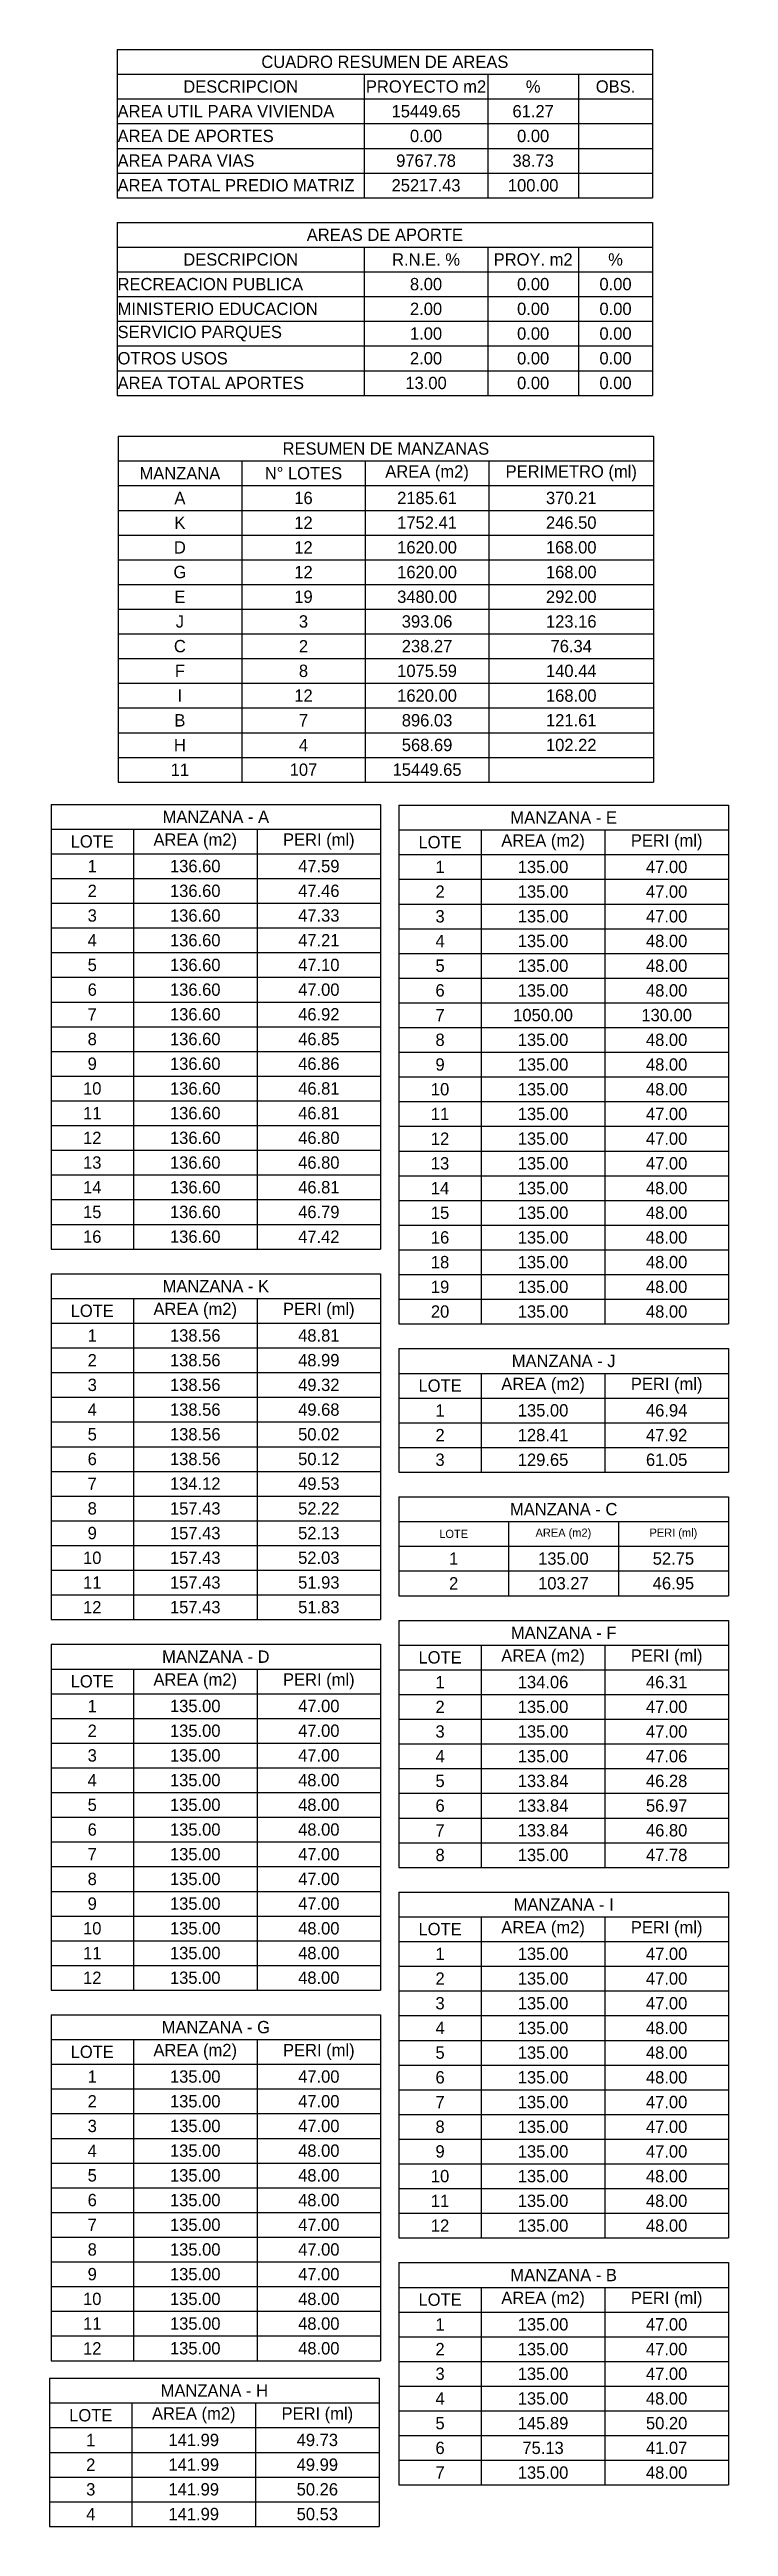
# Model space of a CAD drawing. Header units: metres. Extents: x 219272 to 220100, y 8186237 to 8186559.
# Drawn here: x 220017.5 to 220099.9, y 8186258 to 8186558.9 of the extents above; entities that cross this region are included whole.
import ezdxf

# ---------------------------------------------------------------- set-up
doc = ezdxf.new("R2010")
doc.units = ezdxf.units.M
doc.styles.add('PAYE1', font='')
doc.styles.add('PAYE4', font='bgothm.ttf')
doc.styles.get('PAYE1').set_extended_font_data('Bahnschrift')

# ---------------------------------------------------------------- blocks, each defined once
blk = doc.blocks.new('*T95')
at = {"color": 0, "linetype": 'ByBlock', "lineweight": -2, "transparency": 16777216}
for p, q in [((0, 0), (40, 0)), ((0, 0), (0, -54)), ((40, 0), (40, -54)), ((0, -3), (40, -3)), ((10, -3), (10, -54)), ((25, -3), (25, -54)), ((0, -6), (40, -6)), ((0, -9), (40, -9)), ((0, -12), (40, -12)), ((0, -15), (40, -15)), ((0, -18), (40, -18)), ((0, -21), (40, -21)), ((0, -24), (40, -24)), ((0, -27), (40, -27)), ((0, -30), (40, -30)), ((0, -33), (40, -33)), ((0, -36), (40, -36)), ((0, -39), (40, -39)), ((0, -42), (40, -42)), ((0, -45), (40, -45)), ((0, -48), (40, -48)), ((0, -51), (40, -51)), ((0, -54), (40, -54))]:
    blk.add_line(p, q, dxfattribs=at)
at = {"color": 1, "true_color": 0xff0000, "transparency": 16777216, "insert": (20, -1.5), "char_height": 1.5, "width": 39.88, "attachment_point": 5, "style": 'PAYE1'}
blk.add_mtext('MANZANA - A', dxfattribs=at)
at = {"color": 92, "transparency": 16777216, "char_height": 1.5, "attachment_point": 5, "style": 'PAYE1'}
for s, insert, width in [('LOTE', (5, -4.5), 9.88), ('AREA (m2)', (17.5, -4.5), 14.88), ('PERI (ml)', (32.5, -4.5), 14.88)]:
    blk.add_mtext(s, dxfattribs=dict(at, insert=insert, width=width))
at = {"color": 7, "transparency": 16777216, "char_height": 1.5, "attachment_point": 5, "style": 'PAYE1'}
for s, insert, width in [('1', (5, -7.5), 9.88), ('136.60', (17.5, -7.5), 14.88), ('47.59', (32.5, -7.5), 14.88), ('2', (5, -10.5), 9.88), ('136.60', (17.5, -10.5), 14.88), ('47.46', (32.5, -10.5), 14.88), ('3', (5, -13.5), 9.88), ('136.60', (17.5, -13.5), 14.88), ('47.33', (32.5, -13.5), 14.88), ('4', (5, -16.5), 9.88), ('136.60', (17.5, -16.5), 14.88), ('47.21', (32.5, -16.5), 14.88), ('5', (5, -19.5), 9.88), ('136.60', (17.5, -19.5), 14.88), ('47.10', (32.5, -19.5), 14.88), ('6', (5, -22.5), 9.88), ('136.60', (17.5, -22.5), 14.88), ('47.00', (32.5, -22.5), 14.88), ('7', (5, -25.5), 9.88), ('136.60', (17.5, -25.5), 14.88), ('46.92', (32.5, -25.5), 14.88), ('8', (5, -28.5), 9.88), ('136.60', (17.5, -28.5), 14.88), ('46.85', (32.5, -28.5), 14.88), ('9', (5, -31.5), 9.88), ('136.60', (17.5, -31.5), 14.88), ('46.86', (32.5, -31.5), 14.88), ('10', (5, -34.5), 9.88), ('136.60', (17.5, -34.5), 14.88), ('46.81', (32.5, -34.5), 14.88), ('11', (5, -37.5), 9.88), ('136.60', (17.5, -37.5), 14.88), ('46.81', (32.5, -37.5), 14.88), ('12', (5, -40.5), 9.88), ('136.60', (17.5, -40.5), 14.88), ('46.80', (32.5, -40.5), 14.88), ('13', (5, -43.5), 9.88), ('136.60', (17.5, -43.5), 14.88), ('46.80', (32.5, -43.5), 14.88), ('14', (5, -46.5), 9.88), ('136.60', (17.5, -46.5), 14.88), ('46.81', (32.5, -46.5), 14.88), ('15', (5, -49.5), 9.88), ('136.60', (17.5, -49.5), 14.88), ('46.79', (32.5, -49.5), 14.88), ('16', (5, -52.5), 9.88), ('136.60', (17.5, -52.5), 14.88), ('47.42', (32.5, -52.5), 14.88)]:
    blk.add_mtext(s, dxfattribs=dict(at, insert=insert, width=width))
blk = doc.blocks.new('*T96')
at = {"color": 0, "linetype": 'ByBlock', "lineweight": -2, "transparency": 16777216}
for p, q in [((0, 0), (40, 0)), ((0, 0), (0, -42)), ((40, 0), (40, -42)), ((0, -3), (40, -3)), ((10, -3), (10, -42)), ((25, -3), (25, -42)), ((0, -6), (40, -6)), ((0, -9), (40, -9)), ((0, -12), (40, -12)), ((0, -15), (40, -15)), ((0, -18), (40, -18)), ((0, -21), (40, -21)), ((0, -24), (40, -24)), ((0, -27), (40, -27)), ((0, -30), (40, -30)), ((0, -33), (40, -33)), ((0, -36), (40, -36)), ((0, -39), (40, -39)), ((0, -42), (40, -42))]:
    blk.add_line(p, q, dxfattribs=at)
at = {"color": 1, "true_color": 0xff0000, "transparency": 16777216, "insert": (20, -1.5), "char_height": 1.5, "width": 39.88, "attachment_point": 5, "style": 'PAYE1'}
blk.add_mtext('MANZANA - K', dxfattribs=at)
at = {"color": 92, "transparency": 16777216, "char_height": 1.5, "attachment_point": 5, "style": 'PAYE1'}
for s, insert, width in [('LOTE', (5, -4.5), 9.88), ('AREA (m2)', (17.5, -4.5), 14.88), ('PERI (ml)', (32.5, -4.5), 14.88)]:
    blk.add_mtext(s, dxfattribs=dict(at, insert=insert, width=width))
at = {"color": 7, "transparency": 16777216, "char_height": 1.5, "attachment_point": 5, "style": 'PAYE1'}
for s, insert, width in [('1', (5, -7.5), 9.88), ('138.56', (17.5, -7.5), 14.88), ('48.81', (32.5, -7.5), 14.88), ('2', (5, -10.5), 9.88), ('138.56', (17.5, -10.5), 14.88), ('48.99', (32.5, -10.5), 14.88), ('3', (5, -13.5), 9.88), ('138.56', (17.5, -13.5), 14.88), ('49.32', (32.5, -13.5), 14.88), ('4', (5, -16.5), 9.88), ('138.56', (17.5, -16.5), 14.88), ('49.68', (32.5, -16.5), 14.88), ('5', (5, -19.5), 9.88), ('138.56', (17.5, -19.5), 14.88), ('50.02', (32.5, -19.5), 14.88), ('6', (5, -22.5), 9.88), ('138.56', (17.5, -22.5), 14.88), ('50.12', (32.5, -22.5), 14.88), ('7', (5, -25.5), 9.88), ('134.12', (17.5, -25.5), 14.88), ('49.53', (32.5, -25.5), 14.88), ('8', (5, -28.5), 9.88), ('157.43', (17.5, -28.5), 14.88), ('52.22', (32.5, -28.5), 14.88), ('9', (5, -31.5), 9.88), ('157.43', (17.5, -31.5), 14.88), ('52.13', (32.5, -31.5), 14.88), ('10', (5, -34.5), 9.88), ('157.43', (17.5, -34.5), 14.88), ('52.03', (32.5, -34.5), 14.88), ('11', (5, -37.5), 9.88), ('157.43', (17.5, -37.5), 14.88), ('51.93', (32.5, -37.5), 14.88), ('12', (5, -40.5), 9.88), ('157.43', (17.5, -40.5), 14.88), ('51.83', (32.5, -40.5), 14.88)]:
    blk.add_mtext(s, dxfattribs=dict(at, insert=insert, width=width))
blk = doc.blocks.new('*T97')
at = {"color": 0, "linetype": 'ByBlock', "lineweight": -2, "transparency": 16777216}
for p, q in [((0, 0), (40, 0)), ((0, 0), (0, -42)), ((40, 0), (40, -42)), ((0, -3), (40, -3)), ((10, -3), (10, -42)), ((25, -3), (25, -42)), ((0, -6), (40, -6)), ((0, -9), (40, -9)), ((0, -12), (40, -12)), ((0, -15), (40, -15)), ((0, -18), (40, -18)), ((0, -21), (40, -21)), ((0, -24), (40, -24)), ((0, -27), (40, -27)), ((0, -30), (40, -30)), ((0, -33), (40, -33)), ((0, -36), (40, -36)), ((0, -39), (40, -39)), ((0, -42), (40, -42))]:
    blk.add_line(p, q, dxfattribs=at)
at = {"color": 1, "true_color": 0xff0000, "transparency": 16777216, "insert": (20, -1.5), "char_height": 1.5, "width": 39.88, "attachment_point": 5, "style": 'PAYE1'}
blk.add_mtext('MANZANA - D', dxfattribs=at)
at = {"color": 92, "transparency": 16777216, "char_height": 1.5, "attachment_point": 5, "style": 'PAYE1'}
for s, insert, width in [('LOTE', (5, -4.5), 9.88), ('AREA (m2)', (17.5, -4.5), 14.88), ('PERI (ml)', (32.5, -4.5), 14.88)]:
    blk.add_mtext(s, dxfattribs=dict(at, insert=insert, width=width))
at = {"color": 7, "transparency": 16777216, "char_height": 1.5, "attachment_point": 5, "style": 'PAYE1'}
for s, insert, width in [('1', (5, -7.5), 9.88), ('135.00', (17.5, -7.5), 14.88), ('47.00', (32.5, -7.5), 14.88), ('2', (5, -10.5), 9.88), ('135.00', (17.5, -10.5), 14.88), ('47.00', (32.5, -10.5), 14.88), ('3', (5, -13.5), 9.88), ('135.00', (17.5, -13.5), 14.88), ('47.00', (32.5, -13.5), 14.88), ('4', (5, -16.5), 9.88), ('135.00', (17.5, -16.5), 14.88), ('48.00', (32.5, -16.5), 14.88), ('5', (5, -19.5), 9.88), ('135.00', (17.5, -19.5), 14.88), ('48.00', (32.5, -19.5), 14.88), ('6', (5, -22.5), 9.88), ('135.00', (17.5, -22.5), 14.88), ('48.00', (32.5, -22.5), 14.88), ('7', (5, -25.5), 9.88), ('135.00', (17.5, -25.5), 14.88), ('47.00', (32.5, -25.5), 14.88), ('8', (5, -28.5), 9.88), ('135.00', (17.5, -28.5), 14.88), ('47.00', (32.5, -28.5), 14.88), ('9', (5, -31.5), 9.88), ('135.00', (17.5, -31.5), 14.88), ('47.00', (32.5, -31.5), 14.88), ('10', (5, -34.5), 9.88), ('135.00', (17.5, -34.5), 14.88), ('48.00', (32.5, -34.5), 14.88), ('11', (5, -37.5), 9.88), ('135.00', (17.5, -37.5), 14.88), ('48.00', (32.5, -37.5), 14.88), ('12', (5, -40.5), 9.88), ('135.00', (17.5, -40.5), 14.88), ('48.00', (32.5, -40.5), 14.88)]:
    blk.add_mtext(s, dxfattribs=dict(at, insert=insert, width=width))
blk = doc.blocks.new('*T98')
at = {"color": 0, "linetype": 'ByBlock', "lineweight": -2, "transparency": 16777216}
for p, q in [((0, 0), (40, 0)), ((0, 0), (0, -42)), ((40, 0), (40, -42)), ((0, -3), (40, -3)), ((10, -3), (10, -42)), ((25, -3), (25, -42)), ((0, -6), (40, -6)), ((0, -9), (40, -9)), ((0, -12), (40, -12)), ((0, -15), (40, -15)), ((0, -18), (40, -18)), ((0, -21), (40, -21)), ((0, -24), (40, -24)), ((0, -27), (40, -27)), ((0, -30), (40, -30)), ((0, -33), (40, -33)), ((0, -36), (40, -36)), ((0, -39), (40, -39)), ((0, -42), (40, -42))]:
    blk.add_line(p, q, dxfattribs=at)
at = {"color": 1, "true_color": 0xff0000, "transparency": 16777216, "insert": (20, -1.5), "char_height": 1.5, "width": 39.88, "attachment_point": 5, "style": 'PAYE1'}
blk.add_mtext('MANZANA - G', dxfattribs=at)
at = {"color": 92, "transparency": 16777216, "char_height": 1.5, "attachment_point": 5, "style": 'PAYE1'}
for s, insert, width in [('LOTE', (5, -4.5), 9.88), ('AREA (m2)', (17.5, -4.5), 14.88), ('PERI (ml)', (32.5, -4.5), 14.88)]:
    blk.add_mtext(s, dxfattribs=dict(at, insert=insert, width=width))
at = {"color": 7, "transparency": 16777216, "char_height": 1.5, "attachment_point": 5, "style": 'PAYE1'}
for s, insert, width in [('1', (5, -7.5), 9.88), ('135.00', (17.5, -7.5), 14.88), ('47.00', (32.5, -7.5), 14.88), ('2', (5, -10.5), 9.88), ('135.00', (17.5, -10.5), 14.88), ('47.00', (32.5, -10.5), 14.88), ('3', (5, -13.5), 9.88), ('135.00', (17.5, -13.5), 14.88), ('47.00', (32.5, -13.5), 14.88), ('4', (5, -16.5), 9.88), ('135.00', (17.5, -16.5), 14.88), ('48.00', (32.5, -16.5), 14.88), ('5', (5, -19.5), 9.88), ('135.00', (17.5, -19.5), 14.88), ('48.00', (32.5, -19.5), 14.88), ('6', (5, -22.5), 9.88), ('135.00', (17.5, -22.5), 14.88), ('48.00', (32.5, -22.5), 14.88), ('7', (5, -25.5), 9.88), ('135.00', (17.5, -25.5), 14.88), ('47.00', (32.5, -25.5), 14.88), ('8', (5, -28.5), 9.88), ('135.00', (17.5, -28.5), 14.88), ('47.00', (32.5, -28.5), 14.88), ('9', (5, -31.5), 9.88), ('135.00', (17.5, -31.5), 14.88), ('47.00', (32.5, -31.5), 14.88), ('10', (5, -34.5), 9.88), ('135.00', (17.5, -34.5), 14.88), ('48.00', (32.5, -34.5), 14.88), ('11', (5, -37.5), 9.88), ('135.00', (17.5, -37.5), 14.88), ('48.00', (32.5, -37.5), 14.88), ('12', (5, -40.5), 9.88), ('135.00', (17.5, -40.5), 14.88), ('48.00', (32.5, -40.5), 14.88)]:
    blk.add_mtext(s, dxfattribs=dict(at, insert=insert, width=width))
blk = doc.blocks.new('*T99')
at = {"color": 0, "linetype": 'ByBlock', "lineweight": -2, "transparency": 16777216}
for p, q in [((0, 0), (40, 0)), ((0, 0), (0, -63)), ((40, 0), (40, -63)), ((0, -3), (40, -3)), ((10, -3), (10, -63)), ((25, -3), (25, -63)), ((0, -6), (40, -6)), ((0, -9), (40, -9)), ((0, -12), (40, -12)), ((0, -15), (40, -15)), ((0, -18), (40, -18)), ((0, -21), (40, -21)), ((0, -24), (40, -24)), ((0, -27), (40, -27)), ((0, -30), (40, -30)), ((0, -33), (40, -33)), ((0, -36), (40, -36)), ((0, -39), (40, -39)), ((0, -42), (40, -42)), ((0, -45), (40, -45)), ((0, -48), (40, -48)), ((0, -51), (40, -51)), ((0, -54), (40, -54)), ((0, -57), (40, -57)), ((0, -60), (40, -60)), ((0, -63), (40, -63))]:
    blk.add_line(p, q, dxfattribs=at)
at = {"color": 1, "true_color": 0xff0000, "transparency": 16777216, "insert": (20, -1.5), "char_height": 1.5, "width": 39.88, "attachment_point": 5, "style": 'PAYE1'}
blk.add_mtext('MANZANA - E', dxfattribs=at)
at = {"color": 92, "transparency": 16777216, "char_height": 1.5, "attachment_point": 5, "style": 'PAYE1'}
for s, insert, width in [('LOTE', (5, -4.5), 9.88), ('AREA (m2)', (17.5, -4.5), 14.88), ('PERI (ml)', (32.5, -4.5), 14.88)]:
    blk.add_mtext(s, dxfattribs=dict(at, insert=insert, width=width))
at = {"color": 7, "transparency": 16777216, "char_height": 1.5, "attachment_point": 5, "style": 'PAYE1'}
for s, insert, width in [('1', (5, -7.5), 9.88), ('135.00', (17.5, -7.5), 14.88), ('47.00', (32.5, -7.5), 14.88), ('2', (5, -10.5), 9.88), ('135.00', (17.5, -10.5), 14.88), ('47.00', (32.5, -10.5), 14.88), ('3', (5, -13.5), 9.88), ('135.00', (17.5, -13.5), 14.88), ('47.00', (32.5, -13.5), 14.88), ('4', (5, -16.5), 9.88), ('135.00', (17.5, -16.5), 14.88), ('48.00', (32.5, -16.5), 14.88), ('5', (5, -19.5), 9.88), ('135.00', (17.5, -19.5), 14.88), ('48.00', (32.5, -19.5), 14.88), ('6', (5, -22.5), 9.88), ('135.00', (17.5, -22.5), 14.88), ('48.00', (32.5, -22.5), 14.88), ('7', (5, -25.5), 9.88), ('1050.00', (17.5, -25.5), 14.88), ('130.00', (32.5, -25.5), 14.88), ('8', (5, -28.5), 9.88), ('135.00', (17.5, -28.5), 14.88), ('48.00', (32.5, -28.5), 14.88), ('9', (5, -31.5), 9.88), ('135.00', (17.5, -31.5), 14.88), ('48.00', (32.5, -31.5), 14.88), ('10', (5, -34.5), 9.88), ('135.00', (17.5, -34.5), 14.88), ('48.00', (32.5, -34.5), 14.88), ('11', (5, -37.5), 9.88), ('135.00', (17.5, -37.5), 14.88), ('47.00', (32.5, -37.5), 14.88), ('12', (5, -40.5), 9.88), ('135.00', (17.5, -40.5), 14.88), ('47.00', (32.5, -40.5), 14.88), ('13', (5, -43.5), 9.88), ('135.00', (17.5, -43.5), 14.88), ('47.00', (32.5, -43.5), 14.88), ('14', (5, -46.5), 9.88), ('135.00', (17.5, -46.5), 14.88), ('48.00', (32.5, -46.5), 14.88), ('15', (5, -49.5), 9.88), ('135.00', (17.5, -49.5), 14.88), ('48.00', (32.5, -49.5), 14.88), ('16', (5, -52.5), 9.88), ('135.00', (17.5, -52.5), 14.88), ('48.00', (32.5, -52.5), 14.88), ('18', (5, -55.5), 9.88), ('135.00', (17.5, -55.5), 14.88), ('48.00', (32.5, -55.5), 14.88), ('19', (5, -58.5), 9.88), ('135.00', (17.5, -58.5), 14.88), ('48.00', (32.5, -58.5), 14.88), ('20', (5, -61.5), 9.88), ('135.00', (17.5, -61.5), 14.88), ('48.00', (32.5, -61.5), 14.88)]:
    blk.add_mtext(s, dxfattribs=dict(at, insert=insert, width=width))
blk = doc.blocks.new('*T100')
at = {"color": 0, "linetype": 'ByBlock', "lineweight": -2, "transparency": 16777216}
for p, q in [((0, 0), (40, 0)), ((0, 0), (0, -15)), ((40, 0), (40, -15)), ((0, -3), (40, -3)), ((10, -3), (10, -15)), ((25, -3), (25, -15)), ((0, -6), (40, -6)), ((0, -9), (40, -9)), ((0, -12), (40, -12)), ((0, -15), (40, -15))]:
    blk.add_line(p, q, dxfattribs=at)
at = {"color": 1, "true_color": 0xff0000, "transparency": 16777216, "insert": (20, -1.5), "char_height": 1.5, "width": 39.88, "attachment_point": 5, "style": 'PAYE1'}
blk.add_mtext('MANZANA - J', dxfattribs=at)
at = {"color": 92, "transparency": 16777216, "char_height": 1.5, "attachment_point": 5, "style": 'PAYE1'}
for s, insert, width in [('LOTE', (5, -4.5), 9.88), ('AREA (m2)', (17.5, -4.5), 14.88), ('PERI (ml)', (32.5, -4.5), 14.88)]:
    blk.add_mtext(s, dxfattribs=dict(at, insert=insert, width=width))
at = {"color": 7, "transparency": 16777216, "char_height": 1.5, "attachment_point": 5, "style": 'PAYE1'}
for s, insert, width in [('1', (5, -7.5), 9.88), ('135.00', (17.5, -7.5), 14.88), ('46.94', (32.5, -7.5), 14.88), ('2', (5, -10.5), 9.88), ('128.41', (17.5, -10.5), 14.88), ('47.92', (32.5, -10.5), 14.88), ('3', (5, -13.5), 9.88), ('129.65', (17.5, -13.5), 14.88), ('61.05', (32.5, -13.5), 14.88)]:
    blk.add_mtext(s, dxfattribs=dict(at, insert=insert, width=width))
blk = doc.blocks.new('*T101')
at = {"color": 0, "linetype": 'ByBlock', "lineweight": -2, "transparency": 16777216}
for p, q in [((0, 0), (40, 0)), ((0, 0), (0, -12)), ((40, 0), (40, -12)), ((0, -3), (40, -3)), ((13.29, -3), (13.29, -12)), ((26.65, -3), (26.65, -12)), ((0, -6), (40, -6)), ((0, -9), (40, -9)), ((0, -12), (40, -12))]:
    blk.add_line(p, q, dxfattribs=at)
at = {"color": 1, "true_color": 0xff0000, "transparency": 16777216, "insert": (20, -1.5), "char_height": 1.5, "width": 39.88, "attachment_point": 5, "style": 'PAYE1'}
blk.add_mtext('MANZANA - C', dxfattribs=at)
at = {"color": 92, "transparency": 16777216, "char_height": 1, "attachment_point": 5, "style": 'PAYE4'}
for s, insert, width in [('LOTE', (6.65, -4.5), 13.1738), ('AREA (m2)', (19.97, -4.5), 13.2331), ('PERI (ml)', (33.32, -4.5), 13.2331)]:
    blk.add_mtext(s, dxfattribs=dict(at, insert=insert, width=width))
at = {"color": 7, "transparency": 16777216, "char_height": 1.5, "attachment_point": 5, "style": 'PAYE1'}
for s, insert, width in [('1', (6.65, -7.5), 13.1738), ('135.00', (19.97, -7.5), 13.2331), ('52.75', (33.32, -7.5), 13.2331), ('2', (6.65, -10.5), 13.1738), ('103.27', (19.97, -10.5), 13.2331), ('46.95', (33.32, -10.5), 13.2331)]:
    blk.add_mtext(s, dxfattribs=dict(at, insert=insert, width=width))
blk = doc.blocks.new('*T102')
at = {"color": 0, "linetype": 'ByBlock', "lineweight": -2, "transparency": 16777216}
for p, q in [((0, 0), (40, 0)), ((0, 0), (0, -30)), ((40, 0), (40, -30)), ((0, -3), (40, -3)), ((10, -3), (10, -30)), ((25, -3), (25, -30)), ((0, -6), (40, -6)), ((0, -9), (40, -9)), ((0, -12), (40, -12)), ((0, -15), (40, -15)), ((0, -18), (40, -18)), ((0, -21), (40, -21)), ((0, -24), (40, -24)), ((0, -27), (40, -27)), ((0, -30), (40, -30))]:
    blk.add_line(p, q, dxfattribs=at)
at = {"color": 1, "true_color": 0xff0000, "transparency": 16777216, "insert": (20, -1.5), "char_height": 1.5, "width": 39.88, "attachment_point": 5, "style": 'PAYE1'}
blk.add_mtext('MANZANA - F', dxfattribs=at)
at = {"color": 92, "transparency": 16777216, "char_height": 1.5, "attachment_point": 5, "style": 'PAYE1'}
for s, insert, width in [('LOTE', (5, -4.5), 9.88), ('AREA (m2)', (17.5, -4.5), 14.88), ('PERI (ml)', (32.5, -4.5), 14.88)]:
    blk.add_mtext(s, dxfattribs=dict(at, insert=insert, width=width))
at = {"color": 7, "transparency": 16777216, "char_height": 1.5, "attachment_point": 5, "style": 'PAYE1'}
for s, insert, width in [('1', (5, -7.5), 9.88), ('134.06', (17.5, -7.5), 14.88), ('46.31', (32.5, -7.5), 14.88), ('2', (5, -10.5), 9.88), ('135.00', (17.5, -10.5), 14.88), ('47.00', (32.5, -10.5), 14.88), ('3', (5, -13.5), 9.88), ('135.00', (17.5, -13.5), 14.88), ('47.00', (32.5, -13.5), 14.88), ('4', (5, -16.5), 9.88), ('135.00', (17.5, -16.5), 14.88), ('47.06', (32.5, -16.5), 14.88), ('5', (5, -19.5), 9.88), ('133.84', (17.5, -19.5), 14.88), ('46.28', (32.5, -19.5), 14.88), ('6', (5, -22.5), 9.88), ('133.84', (17.5, -22.5), 14.88), ('56.97', (32.5, -22.5), 14.88), ('7', (5, -25.5), 9.88), ('133.84', (17.5, -25.5), 14.88), ('46.80', (32.5, -25.5), 14.88), ('8', (5, -28.5), 9.88), ('135.00', (17.5, -28.5), 14.88), ('47.78', (32.5, -28.5), 14.88)]:
    blk.add_mtext(s, dxfattribs=dict(at, insert=insert, width=width))
blk = doc.blocks.new('*T103')
at = {"color": 0, "linetype": 'ByBlock', "lineweight": -2, "transparency": 16777216}
for p, q in [((0, 0), (40, 0)), ((0, 0), (0, -42)), ((40, 0), (40, -42)), ((0, -3), (40, -3)), ((10, -3), (10, -42)), ((25, -3), (25, -42)), ((0, -6), (40, -6)), ((0, -9), (40, -9)), ((0, -12), (40, -12)), ((0, -15), (40, -15)), ((0, -18), (40, -18)), ((0, -21), (40, -21)), ((0, -24), (40, -24)), ((0, -27), (40, -27)), ((0, -30), (40, -30)), ((0, -33), (40, -33)), ((0, -36), (40, -36)), ((0, -39), (40, -39)), ((0, -42), (40, -42))]:
    blk.add_line(p, q, dxfattribs=at)
at = {"color": 1, "true_color": 0xff0000, "transparency": 16777216, "insert": (20, -1.5), "char_height": 1.5, "width": 39.88, "attachment_point": 5, "style": 'PAYE1'}
blk.add_mtext('MANZANA - I', dxfattribs=at)
at = {"color": 92, "transparency": 16777216, "char_height": 1.5, "attachment_point": 5, "style": 'PAYE1'}
for s, insert, width in [('LOTE', (5, -4.5), 9.88), ('AREA (m2)', (17.5, -4.5), 14.88), ('PERI (ml)', (32.5, -4.5), 14.88)]:
    blk.add_mtext(s, dxfattribs=dict(at, insert=insert, width=width))
at = {"color": 7, "transparency": 16777216, "char_height": 1.5, "attachment_point": 5, "style": 'PAYE1'}
for s, insert, width in [('1', (5, -7.5), 9.88), ('135.00', (17.5, -7.5), 14.88), ('47.00', (32.5, -7.5), 14.88), ('2', (5, -10.5), 9.88), ('135.00', (17.5, -10.5), 14.88), ('47.00', (32.5, -10.5), 14.88), ('3', (5, -13.5), 9.88), ('135.00', (17.5, -13.5), 14.88), ('47.00', (32.5, -13.5), 14.88), ('4', (5, -16.5), 9.88), ('135.00', (17.5, -16.5), 14.88), ('48.00', (32.5, -16.5), 14.88), ('5', (5, -19.5), 9.88), ('135.00', (17.5, -19.5), 14.88), ('48.00', (32.5, -19.5), 14.88), ('6', (5, -22.5), 9.88), ('135.00', (17.5, -22.5), 14.88), ('48.00', (32.5, -22.5), 14.88), ('7', (5, -25.5), 9.88), ('135.00', (17.5, -25.5), 14.88), ('47.00', (32.5, -25.5), 14.88), ('8', (5, -28.5), 9.88), ('135.00', (17.5, -28.5), 14.88), ('47.00', (32.5, -28.5), 14.88), ('9', (5, -31.5), 9.88), ('135.00', (17.5, -31.5), 14.88), ('47.00', (32.5, -31.5), 14.88), ('10', (5, -34.5), 9.88), ('135.00', (17.5, -34.5), 14.88), ('48.00', (32.5, -34.5), 14.88), ('11', (5, -37.5), 9.88), ('135.00', (17.5, -37.5), 14.88), ('48.00', (32.5, -37.5), 14.88), ('12', (5, -40.5), 9.88), ('135.00', (17.5, -40.5), 14.88), ('48.00', (32.5, -40.5), 14.88)]:
    blk.add_mtext(s, dxfattribs=dict(at, insert=insert, width=width))
blk = doc.blocks.new('*T104')
at = {"color": 0, "linetype": 'ByBlock', "lineweight": -2, "transparency": 16777216}
for p, q in [((0, 0), (40, 0)), ((0, 0), (0, -27)), ((40, 0), (40, -27)), ((0, -3), (40, -3)), ((10, -3), (10, -27)), ((25, -3), (25, -27)), ((0, -6), (40, -6)), ((0, -9), (40, -9)), ((0, -12), (40, -12)), ((0, -15), (40, -15)), ((0, -18), (40, -18)), ((0, -21), (40, -21)), ((0, -24), (40, -24)), ((0, -27), (40, -27))]:
    blk.add_line(p, q, dxfattribs=at)
at = {"color": 1, "true_color": 0xff0000, "transparency": 16777216, "insert": (20, -1.5), "char_height": 1.5, "width": 39.88, "attachment_point": 5, "style": 'PAYE1'}
blk.add_mtext('MANZANA - B', dxfattribs=at)
at = {"color": 92, "transparency": 16777216, "char_height": 1.5, "attachment_point": 5, "style": 'PAYE1'}
for s, insert, width in [('LOTE', (5, -4.5), 9.88), ('AREA (m2)', (17.5, -4.5), 14.88), ('PERI (ml)', (32.5, -4.5), 14.88)]:
    blk.add_mtext(s, dxfattribs=dict(at, insert=insert, width=width))
at = {"color": 7, "transparency": 16777216, "char_height": 1.5, "attachment_point": 5, "style": 'PAYE1'}
for s, insert, width in [('1', (5, -7.5), 9.88), ('135.00', (17.5, -7.5), 14.88), ('47.00', (32.5, -7.5), 14.88), ('2', (5, -10.5), 9.88), ('135.00', (17.5, -10.5), 14.88), ('47.00', (32.5, -10.5), 14.88), ('3', (5, -13.5), 9.88), ('135.00', (17.5, -13.5), 14.88), ('47.00', (32.5, -13.5), 14.88), ('4', (5, -16.5), 9.88), ('135.00', (17.5, -16.5), 14.88), ('48.00', (32.5, -16.5), 14.88), ('5', (5, -19.5), 9.88), ('145.89', (17.5, -19.5), 14.88), ('50.20', (32.5, -19.5), 14.88), ('6', (5, -22.5), 9.88), ('75.13', (17.5, -22.5), 14.88), ('41.07', (32.5, -22.5), 14.88), ('7', (5, -25.5), 9.88), ('135.00', (17.5, -25.5), 14.88), ('48.00', (32.5, -25.5), 14.88)]:
    blk.add_mtext(s, dxfattribs=dict(at, insert=insert, width=width))
blk = doc.blocks.new('*T105')
at = {"color": 0, "linetype": 'ByBlock', "lineweight": -2, "transparency": 16777216}
for p, q in [((0, 0), (40, 0)), ((0, 0), (0, -18)), ((40, 0), (40, -18)), ((0, -3), (40, -3)), ((10, -3), (10, -18)), ((25, -3), (25, -18)), ((0, -6), (40, -6)), ((0, -9), (40, -9)), ((0, -12), (40, -12)), ((0, -15), (40, -15)), ((0, -18), (40, -18))]:
    blk.add_line(p, q, dxfattribs=at)
at = {"color": 1, "true_color": 0xff0000, "transparency": 16777216, "insert": (20, -1.5), "char_height": 1.5, "width": 39.88, "attachment_point": 5, "style": 'PAYE1'}
blk.add_mtext('MANZANA - H', dxfattribs=at)
at = {"color": 92, "transparency": 16777216, "char_height": 1.5, "attachment_point": 5, "style": 'PAYE1'}
for s, insert, width in [('LOTE', (5, -4.5), 9.88), ('AREA (m2)', (17.5, -4.5), 14.88), ('PERI (ml)', (32.5, -4.5), 14.88)]:
    blk.add_mtext(s, dxfattribs=dict(at, insert=insert, width=width))
at = {"color": 7, "transparency": 16777216, "char_height": 1.5, "attachment_point": 5, "style": 'PAYE1'}
for s, insert, width in [('1', (5, -7.5), 9.88), ('141.99', (17.5, -7.5), 14.88), ('49.73', (32.5, -7.5), 14.88), ('2', (5, -10.5), 9.88), ('141.99', (17.5, -10.5), 14.88), ('49.99', (32.5, -10.5), 14.88), ('3', (5, -13.5), 9.88), ('141.99', (17.5, -13.5), 14.88), ('50.26', (32.5, -13.5), 14.88), ('4', (5, -16.5), 9.88), ('141.99', (17.5, -16.5), 14.88), ('50.53', (32.5, -16.5), 14.88)]:
    blk.add_mtext(s, dxfattribs=dict(at, insert=insert, width=width))
blk = doc.blocks.new('*T106')
at = {"color": 0, "linetype": 'ByBlock', "lineweight": -2, "transparency": 16777216}
for p, q in [((0, 0), (65, 0)), ((0, 0), (0, -42)), ((65, 0), (65, -42)), ((0, -3), (65, -3)), ((15, -3), (15, -42)), ((30, -3), (30, -42)), ((45, -3), (45, -42)), ((0, -6), (65, -6)), ((0, -9), (65, -9)), ((0, -12), (65, -12)), ((0, -15), (65, -15)), ((0, -18), (65, -18)), ((0, -21), (65, -21)), ((0, -24), (65, -24)), ((0, -27), (65, -27)), ((0, -30), (65, -30)), ((0, -33), (65, -33)), ((0, -36), (65, -36)), ((0, -39), (65, -39)), ((0, -42), (65, -42))]:
    blk.add_line(p, q, dxfattribs=at)
at = {"color": 1, "true_color": 0xff0000, "transparency": 16777216, "insert": (32.5, -1.5), "char_height": 1.5, "width": 64.88, "attachment_point": 5, "style": 'PAYE1'}
blk.add_mtext('RESUMEN DE MANZANAS', dxfattribs=at)
at = {"color": 92, "transparency": 16777216, "char_height": 1.5, "attachment_point": 5, "style": 'PAYE1'}
for s, insert, width in [('MANZANA', (7.5, -4.5), 14.88), ('N° LOTES', (22.5, -4.5), 14.88), ('AREA (m2)', (37.5, -4.5), 14.88), ('PERIMETRO (ml)', (55, -4.5), 19.88)]:
    blk.add_mtext(s, dxfattribs=dict(at, insert=insert, width=width))
at = {"color": 7, "transparency": 16777216, "char_height": 1.5, "attachment_point": 5, "style": 'PAYE1'}
for s, insert, width in [('A', (7.5, -7.5), 14.88), ('16', (22.5, -7.5), 14.88), ('2185.61', (37.5, -7.5), 14.88), ('370.21', (55, -7.5), 19.88), ('K', (7.5, -10.5), 14.88), ('12', (22.5, -10.5), 14.88), ('1752.41', (37.5, -10.5), 14.88), ('246.50', (55, -10.5), 19.88), ('D', (7.5, -13.5), 14.88), ('12', (22.5, -13.5), 14.88), ('1620.00', (37.5, -13.5), 14.88), ('168.00', (55, -13.5), 19.88), ('G', (7.5, -16.5), 14.88), ('12', (22.5, -16.5), 14.88), ('1620.00', (37.5, -16.5), 14.88), ('168.00', (55, -16.5), 19.88), ('E', (7.5, -19.5), 14.88), ('19', (22.5, -19.5), 14.88), ('3480.00', (37.5, -19.5), 14.88), ('292.00', (55, -19.5), 19.88), ('J', (7.5, -22.5), 14.88), ('3', (22.5, -22.5), 14.88), ('393.06', (37.5, -22.5), 14.88), ('123.16', (55, -22.5), 19.88), ('C', (7.5, -25.5), 14.88), ('2', (22.5, -25.5), 14.88), ('238.27', (37.5, -25.5), 14.88), ('76.34', (55, -25.5), 19.88), ('F', (7.5, -28.5), 14.88), ('8', (22.5, -28.5), 14.88), ('1075.59', (37.5, -28.5), 14.88), ('140.44', (55, -28.5), 19.88), ('I', (7.5, -31.5), 14.88), ('12', (22.5, -31.5), 14.88), ('1620.00', (37.5, -31.5), 14.88), ('168.00', (55, -31.5), 19.88), ('B', (7.5, -34.5), 14.88), ('7', (22.5, -34.5), 14.88), ('896.03', (37.5, -34.5), 14.88), ('121.61', (55, -34.5), 19.88), ('H', (7.5, -37.5), 14.88), ('4', (22.5, -37.5), 14.88), ('568.69', (37.5, -37.5), 14.88), ('102.22', (55, -37.5), 19.88)]:
    blk.add_mtext(s, dxfattribs=dict(at, insert=insert, width=width))
at = {"color": 102, "transparency": 16777216, "char_height": 1.5, "width": 14.88, "attachment_point": 5, "style": 'PAYE1'}
for s, insert in [('11', (7.5, -40.5)), ('107', (22.5, -40.5)), ('15449.65', (37.5, -40.5))]:
    blk.add_mtext(s, dxfattribs=dict(at, insert=insert))
blk = doc.blocks.new('*T107')
at = {"color": 0, "linetype": 'ByBlock', "lineweight": -2, "transparency": 16777216}
for p, q in [((0, 0), (65, 0)), ((0, 0), (0, -18)), ((65, 0), (65, -18)), ((0, -3), (65, -3)), ((30, -3), (30, -18)), ((45, -3), (45, -18)), ((56, -3), (56, -18)), ((0, -6), (65, -6)), ((0, -9), (65, -9)), ((0, -12), (65, -12)), ((0, -15), (65, -15)), ((0, -18), (65, -18))]:
    blk.add_line(p, q, dxfattribs=at)
at = {"color": 1, "true_color": 0xff0000, "transparency": 16777216, "insert": (32.5, -1.5), "char_height": 1.5, "width": 64.88, "attachment_point": 5, "style": 'PAYE1'}
blk.add_mtext('CUADRO RESUMEN DE AREAS', dxfattribs=at)
at = {"color": 92, "transparency": 16777216, "char_height": 1.5, "attachment_point": 5, "style": 'PAYE1'}
for s, insert, width in [('DESCRIPCION', (15, -4.5), 29.88), ('PROYECTO m2', (37.5, -4.5), 14.88), ('%', (50.5, -4.5), 10.88), ('OBS.', (60.5, -4.5), 8.88)]:
    blk.add_mtext(s, dxfattribs=dict(at, insert=insert, width=width))
at = {"color": 7, "transparency": 16777216, "char_height": 1.5, "style": 'PAYE1'}
for s, insert, width, attachment_point in [('AREA UTIL PARA VIVIENDA', (0.06, -7.5), 29.88, 4), ('15449.65', (37.5, -7.5), 14.88, 5), ('61.27', (50.5, -7.5), 10.88, 5), ('AREA DE APORTES', (0.06, -10.5), 29.88, 4), ('0.00', (37.5, -10.5), 14.88, 5), ('0.00', (50.5, -10.5), 10.88, 5), ('AREA PARA VIAS', (0.06, -13.5), 29.88, 4), ('9767.78', (37.5, -13.5), 14.88, 5), ('38.73', (50.5, -13.5), 10.88, 5)]:
    blk.add_mtext(s, dxfattribs=dict(at, insert=insert, width=width, attachment_point=attachment_point))
at = {"color": 1, "transparency": 16777216, "char_height": 1.5, "style": 'PAYE1'}
for s, insert, width, attachment_point in [('AREA TOTAL PREDIO MATRIZ', (0.06, -16.5), 29.88, 4), ('25217.43', (37.5, -16.5), 14.88, 5), ('100.00', (50.5, -16.5), 10.88, 5)]:
    blk.add_mtext(s, dxfattribs=dict(at, insert=insert, width=width, attachment_point=attachment_point))
blk = doc.blocks.new('*T108')
at = {"color": 0, "linetype": 'ByBlock', "lineweight": -2, "transparency": 16777216}
for p, q in [((0, 0), (65, 0)), ((0, 0), (0, -21)), ((65, 0), (65, -21)), ((0, -3), (65, -3)), ((30, -3), (30, -21)), ((45, -3), (45, -21)), ((56, -3), (56, -21)), ((0, -6), (65, -6)), ((0, -9), (65, -9)), ((0, -12), (65, -12)), ((0, -15), (65, -15)), ((0, -18), (65, -18)), ((0, -21), (65, -21))]:
    blk.add_line(p, q, dxfattribs=at)
at = {"color": 1, "true_color": 0xff0000, "transparency": 16777216, "insert": (32.5, -1.5), "char_height": 1.5, "width": 64.88, "attachment_point": 5, "style": 'PAYE1'}
blk.add_mtext('AREAS DE APORTE', dxfattribs=at)
at = {"color": 92, "transparency": 16777216, "char_height": 1.5, "attachment_point": 5, "style": 'PAYE1'}
for s, insert, width in [('DESCRIPCION', (15, -4.5), 29.88), ('R.N.E. %', (37.5, -4.5), 14.88), ('PROY. m2', (50.5, -4.5), 10.88), ('%', (60.5, -4.5), 8.88)]:
    blk.add_mtext(s, dxfattribs=dict(at, insert=insert, width=width))
at = {"color": 7, "transparency": 16777216, "char_height": 1.5, "style": 'PAYE1'}
for s, insert, width, attachment_point in [('RECREACION PUBLICA', (0.06, -7.5), 29.88, 4), ('8.00', (37.5, -7.5), 14.88, 5), ('0.00', (50.5, -7.5), 10.88, 5), ('0.00', (60.5, -7.5), 8.88, 5), ('MINISTERIO EDUCACION', (0.06, -10.5), 29.88, 4), ('2.00', (37.5, -10.5), 14.88, 5), ('0.00', (50.5, -10.5), 10.88, 5), ('0.00', (60.5, -10.5), 8.88, 5), ('SERVICIO PARQUES', (0.06, -13.5), 29.88, 4), ('1.00', (37.5, -13.5), 14.88, 5), ('0.00', (50.5, -13.5), 10.88, 5), ('0.00', (60.5, -13.5), 8.88, 5), ('OTROS USOS', (0.06, -16.5), 29.88, 4), ('2.00', (37.5, -16.5), 14.88, 5), ('0.00', (50.5, -16.5), 10.88, 5), ('0.00', (60.5, -16.5), 8.88, 5)]:
    blk.add_mtext(s, dxfattribs=dict(at, insert=insert, width=width, attachment_point=attachment_point))
at = {"color": 1, "transparency": 16777216, "char_height": 1.5, "style": 'PAYE1'}
for s, insert, width, attachment_point in [('AREA TOTAL APORTES', (0.06, -19.5), 29.88, 4), ('13.00', (37.5, -19.5), 14.88, 5), ('0.00', (50.5, -19.5), 10.88, 5), ('0.00', (60.5, -19.5), 8.88, 5)]:
    blk.add_mtext(s, dxfattribs=dict(at, insert=insert, width=width, attachment_point=attachment_point))

msp = doc.modelspace()

# ---------------------------------------------------------------- block references
for name, p in [('*T107', (220025.717, 8186558.85)), ('*T108', (220025.717, 8186537.85)), ('*T106', (220025.841, 8186511.887)), ('*T95', (220017.703, 8186467.176)), ('*T99', (220059.92, 8186467.081)), ('*T96', (220017.703, 8186410.176)), ('*T100', (220059.92, 8186401.081)), ('*T101', (220059.92, 8186383.081)), ('*T102', (220059.92, 8186368.081)), ('*T97', (220017.703, 8186365.176)), ('*T103', (220059.92, 8186335.081)), ('*T98', (220017.703, 8186320.176)), ('*T104', (220059.92, 8186290.081)), ('*T105', (220017.523, 8186276.045))]:
    msp.add_blockref(name, p)

doc.saveas('drawing.dxf')
